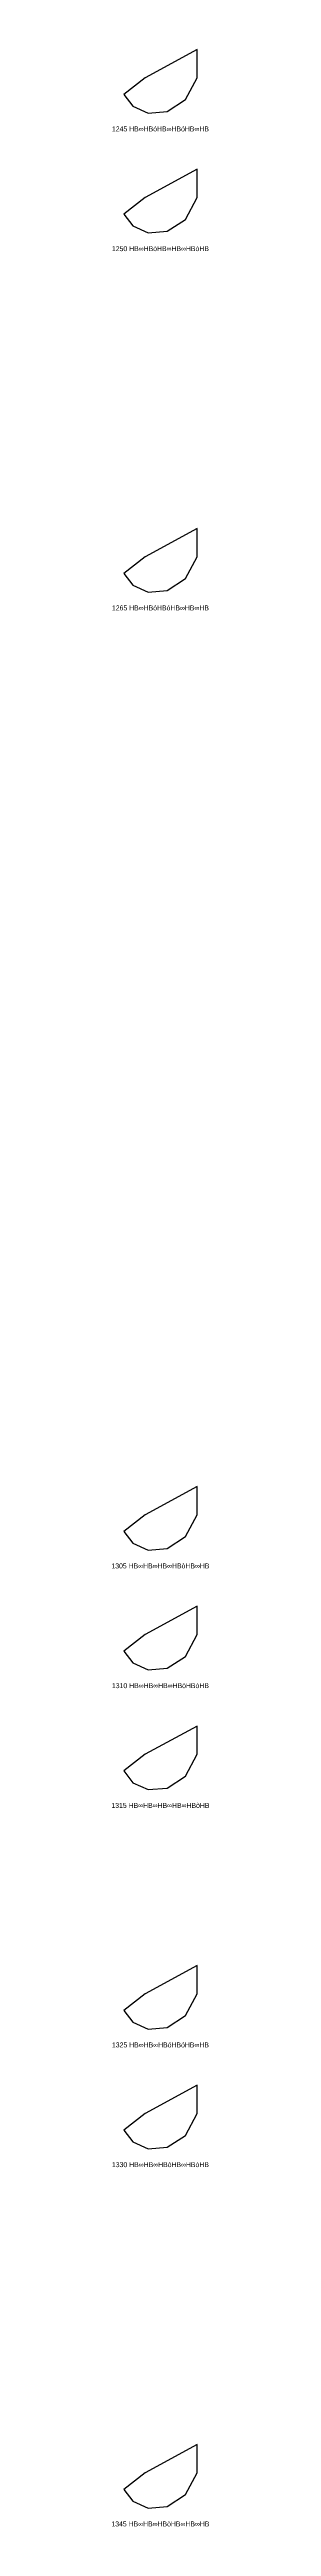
# Model space of a CAD drawing. Header units: millimetres. Extents: x 122552 to 1654769, y -10280102 to 62068.
# Drawn here: x 1366954 to 1388644, y -10189251 to -9638048 of the extents above; entities that cross this region are included whole.
import ezdxf
from ezdxf.enums import TextEntityAlignment as Align

# ---------------------------------------------------------------- set-up
doc = ezdxf.new("R2010")
doc.units = ezdxf.units.MM
doc.styles.add('Arial', font='arial_0.ttf')

msp = doc.modelspace()

# ---------------------------------------------------------------- linework, layer by layer
for points in [[(1385983, -9638048), (1374396, -9644336), (1369578, -9648041), (1371589, -9650655), (1375018, -9652179), (1379274, -9651841), (1383347, -9649194), (1385983, -9644336)], [(1385983, -9664697), (1374396, -9670985), (1369578, -9674690), (1371589, -9677304), (1375018, -9678828), (1379274, -9678490), (1383347, -9675843), (1385983, -9670985)], [(1385983, -9744643), (1374396, -9750931), (1369578, -9754636), (1371589, -9757250), (1375018, -9758774), (1379274, -9758436), (1383347, -9755789), (1385983, -9750931)], [(1385983, -9957832), (1374396, -9964120), (1369578, -9967825), (1371589, -9970439), (1375018, -9971963), (1379274, -9971625), (1383347, -9968978), (1385983, -9964120)], [(1385983, -9984481), (1374396, -9990769), (1369578, -9994474), (1371589, -9997088), (1375018, -9998612), (1379274, -9998274), (1383347, -9995627), (1385983, -9990769)], [(1385983, -10011129), (1374396, -10017418), (1369578, -10021122), (1371589, -10023737), (1375018, -10025260), (1379274, -10024923), (1383347, -10022275), (1385983, -10017418)], [(1385983, -10064427), (1374396, -10070715), (1369578, -10074420), (1371589, -10077034), (1375018, -10078558), (1379274, -10078220), (1383347, -10075573), (1385983, -10070715)], [(1385983, -10091075), (1374396, -10097364), (1369578, -10101068), (1371589, -10103683), (1375018, -10105206), (1379274, -10104869), (1383347, -10102221), (1385983, -10097364)], [(1385983, -10171021), (1374396, -10177310), (1369578, -10181014), (1371589, -10183629), (1375018, -10185152), (1379274, -10184815), (1383347, -10182167), (1385983, -10177310)]]:
    msp.add_lwpolyline(points, close=True)

# ---------------------------------------------------------------- texts
at = {"style": 'Arial'}
for s, p in [('1245 HB∞HBóHB∞HBóHB∞HB', (1377781, -9655712)), ('1250 HB∞HBóHB∞HB∞HBóHB', (1377781, -9682360)), ('1265 HB∞HBóHBóHB∞HB∞HB', (1377781, -9762306)), ('1305 HB∞HB∞HB∞HBòHB∞HB', (1377781, -9975496)), ('1310 HB∞HB∞HB∞HBóHBóHB', (1377781, -10002144)), ('1315 HB∞HB∞HB∞HB∞HBòHB', (1377781, -10028793)), ('1325 HB∞HB∞HBóHBóHB∞HB', (1377781, -10082090)), ('1330 HB∞HB∞HBóHB∞HBóHB', (1377781, -10108739)), ('1345 HB∞HB∞HBòHB∞HB∞HB', (1377781, -10188685))]:
    msp.add_text(s, height=1100, dxfattribs=at).set_placement(p, align=Align.MIDDLE_CENTER)

doc.saveas('drawing.dxf')
